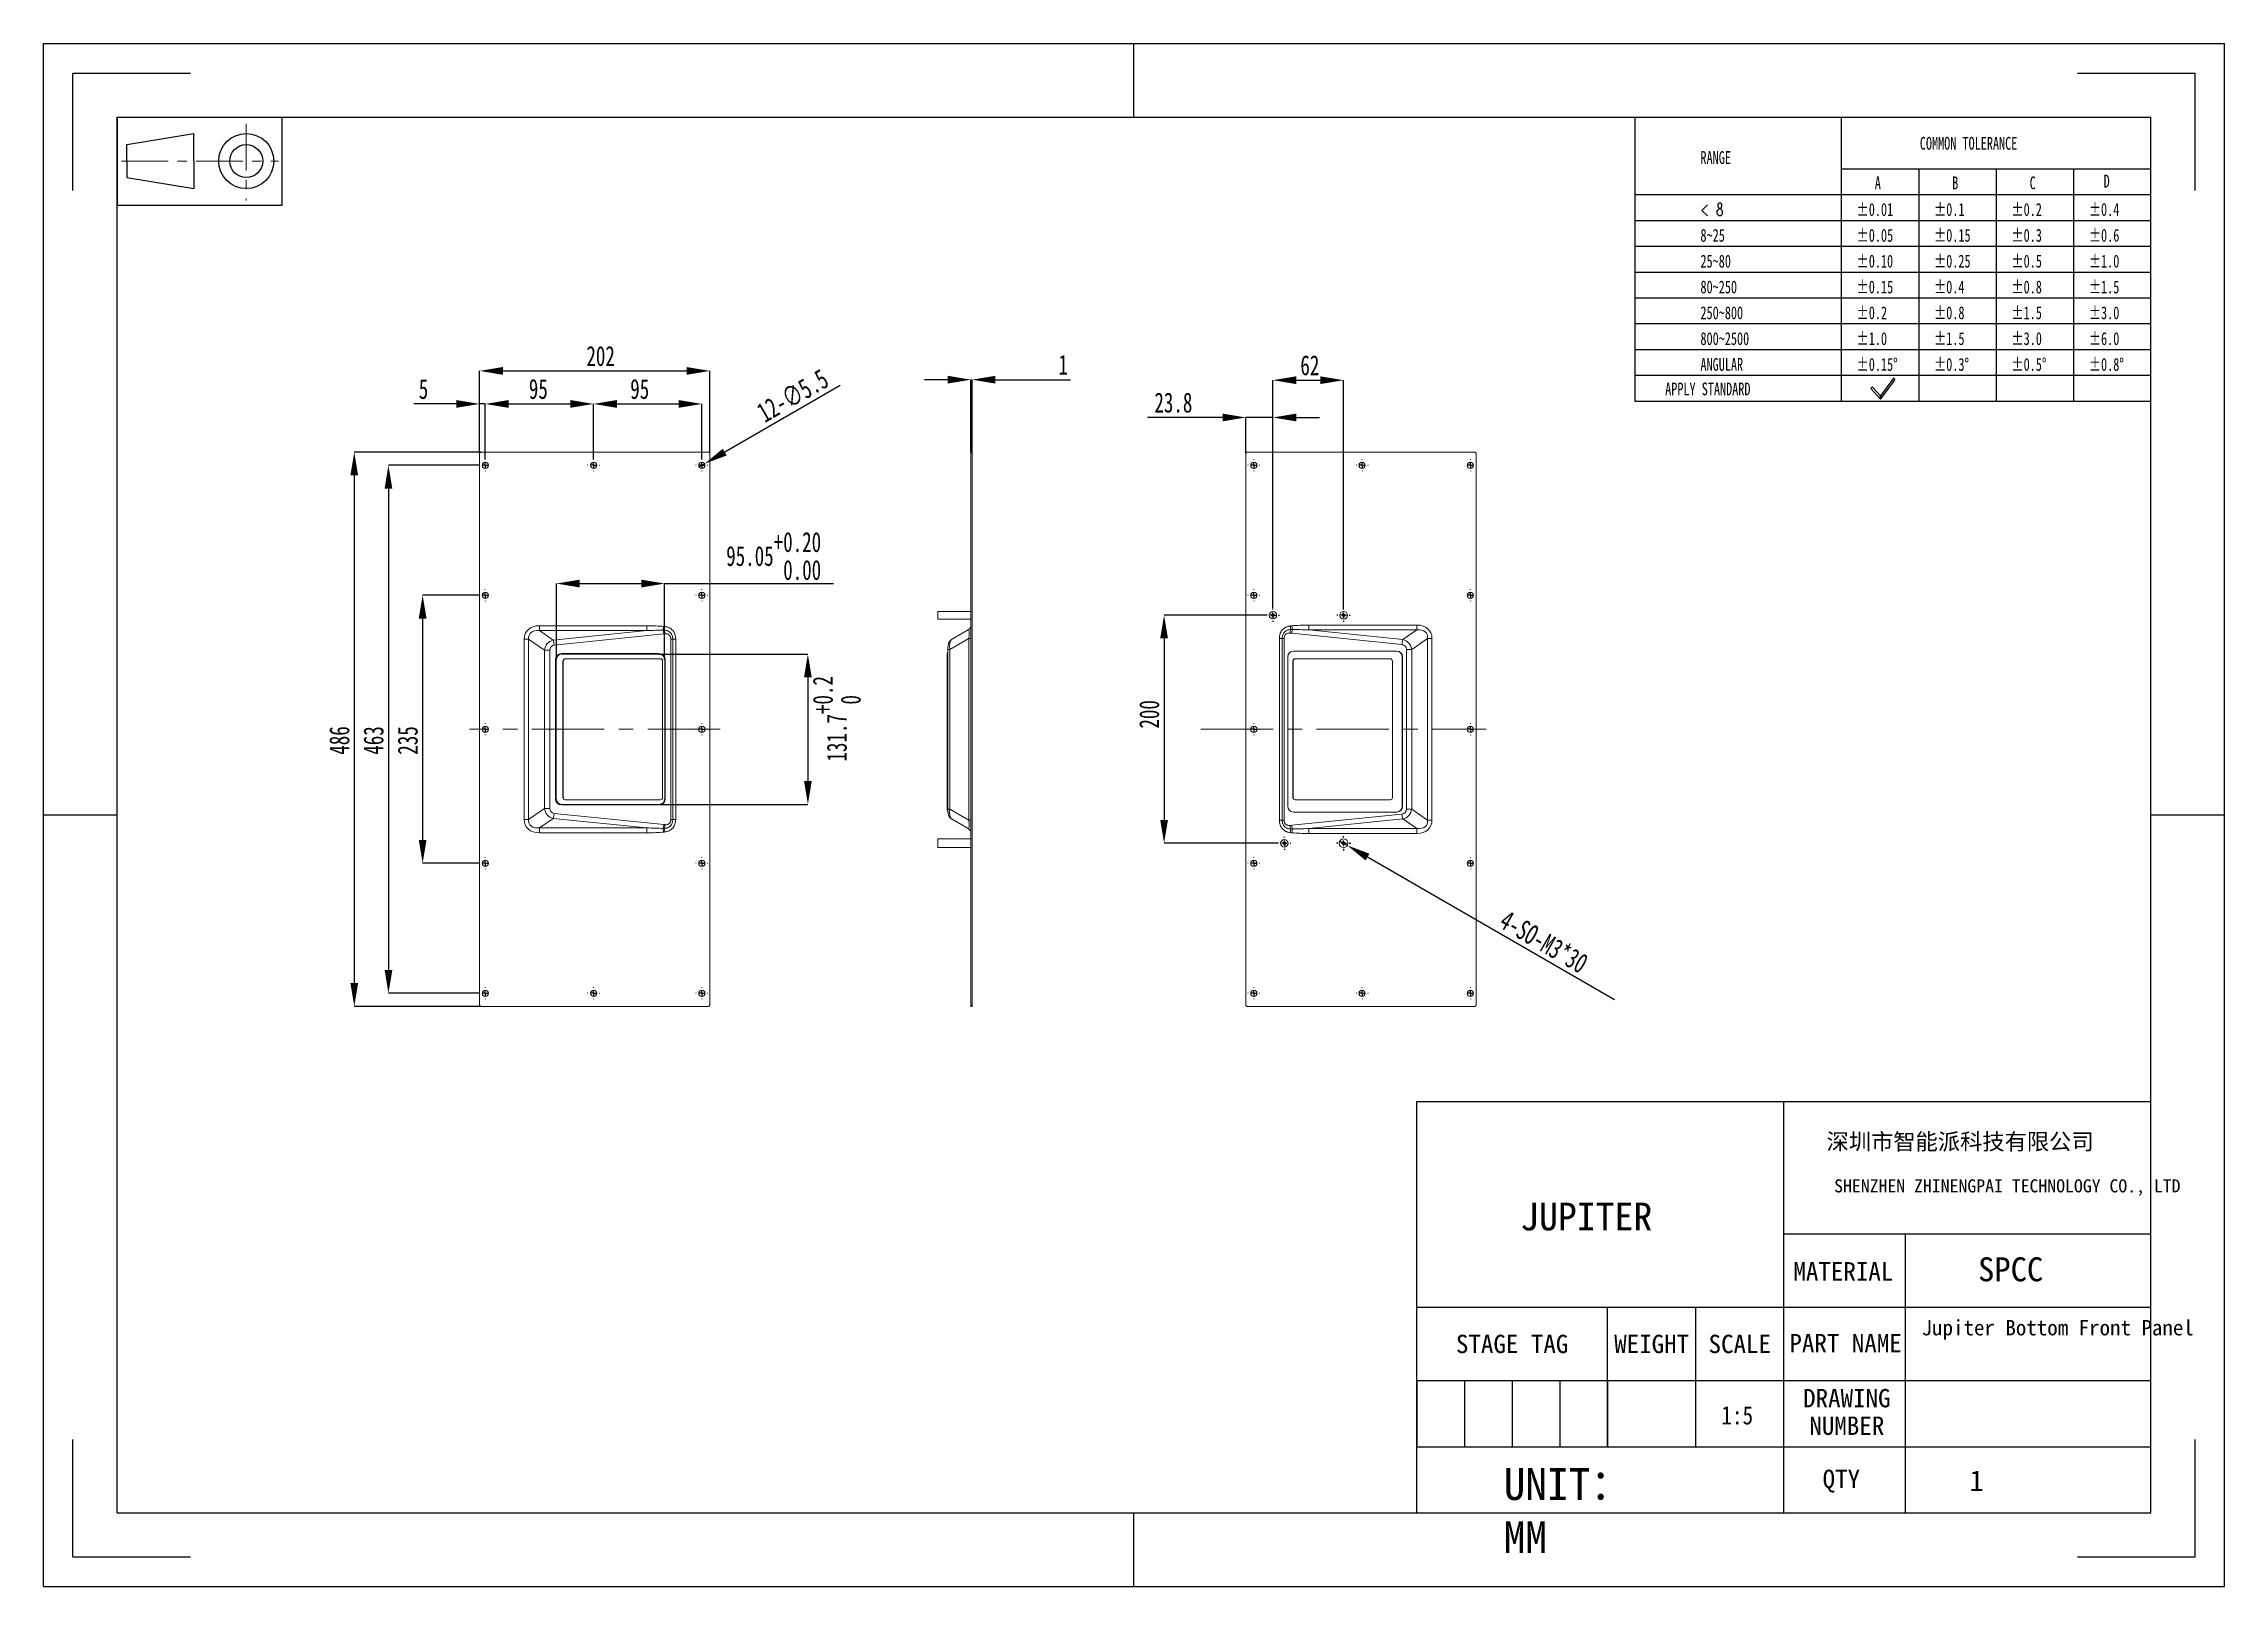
# Model space of a CAD drawing. Header units: millimetres. Extents: x 400 to 783, y 12 to 283.
import ezdxf

# ---------------------------------------------------------------- set-up
doc = ezdxf.new("R2010")
doc.units = ezdxf.units.MM
doc.header["$PDSIZE"] = -1
doc.linetypes.add('CENTER', pattern=[10.16, 6.35, -1.27, 1.27, -1.27])
doc.linetypes.add('CENTERX2', pattern=[20.32, 12.7, -2.54, 2.54, -2.54])
doc.layers.add('DEFAULT_1', color=7, linetype='CENTER', lineweight=18)
doc.layers.add('尺寸线层', color=3, linetype='Continuous', lineweight=18)
doc.layers.add('图框', color=7, linetype='Continuous')
doc.styles.add('SLDTEXTSTYLE4', font='TXT', dxfattribs={"width": 0.7})
doc.styles.add('SLDTEXTSTYLE5', font='TXT', dxfattribs={"width": 0.642857, "bigfont": 'bigfont'})
doc.styles.add('TEXTSTYLE_2', font='')
doc.styles.add('TEXTSTYLE_3', font='')
doc.styles.get('TEXTSTYLE_2').set_extended_font_data('宋体')
doc.styles.get('TEXTSTYLE_3').set_extended_font_data('宋体')
doc.dimstyles.new('SLDDIMSTYLE0', dxfattribs={"dimtxt": 3.5, "dimasz": 4.08, "dimexe": 0, "dimexo": 0.0625, "dimgap": 0.875, "dimtad": 2, "dimdec": 1, "dimlfac": 5, "dimrnd": 1e-09, "dimzin": 12, "dimdsep": 46, "dimtxsty": 'SLDTEXTSTYLE4', "dimsah": 1, "dimcen": 0.09, "dimadec": 0, "dimazin": 3, "dimtfac": 1, "dimtdec": 1, "dimtofl": 0, "dimtmove": 0, "dimatfit": 3, "dimfxl": 1, "dimfrac": 2, "dimtolj": 1, "dimtzin": 12, "dimarcsym": 0})
doc.dimstyles.new('SLDDIMSTYLE1', dxfattribs={"dimtxt": 3.5, "dimasz": 4.08, "dimexe": 0, "dimexo": 0.0625, "dimgap": 0.875, "dimtad": 2, "dimdec": 1, "dimlfac": 5, "dimrnd": 1e-09, "dimzin": 12, "dimdsep": 46, "dimtxsty": 'SLDTEXTSTYLE4', "dimsah": 1, "dimcen": 0.09, "dimadec": 0, "dimazin": 3, "dimtfac": 1, "dimtdec": 1, "dimtmove": 0, "dimatfit": 0, "dimfxl": 1, "dimfrac": 2, "dimtolj": 1, "dimtzin": 12, "dimarcsym": 0})
doc.dimstyles.new('SLDDIMSTYLE2', dxfattribs={"dimtxt": 3.5, "dimasz": 4.08, "dimexe": 0, "dimexo": 0.0625, "dimgap": 0.875, "dimtad": 2, "dimdec": 1, "dimlfac": 5, "dimrnd": 1e-09, "dimzin": 12, "dimdsep": 46, "dimtxsty": 'SLDTEXTSTYLE4', "dimblk1": 'NONE', "dimsah": 1, "dimcen": 0, "dimadec": 0, "dimazin": 3, "dimtfac": 1, "dimtdec": 1, "dimtmove": 0, "dimatfit": 3, "dimldrblk": 'NONE', "dimfxl": 1, "dimfrac": 2, "dimtolj": 1, "dimtzin": 12, "dimarcsym": 0})
doc.dimstyles.new('SLDDIMSTYLE3', dxfattribs={"dimtxt": 3.5, "dimasz": 4.08, "dimexe": 0, "dimexo": 0.0625, "dimgap": 0.875, "dimtad": 2, "dimdec": 1, "dimlfac": 5, "dimrnd": 1e-09, "dimzin": 12, "dimdsep": 46, "dimtxsty": 'SLDTEXTSTYLE4', "dimsah": 1, "dimcen": 0.09, "dimadec": 0, "dimazin": 3, "dimtol": 1, "dimtp": 0.2, "dimtfac": 1, "dimtdec": 1, "dimtmove": 0, "dimatfit": 0, "dimfxl": 1, "dimfrac": 2, "dimtolj": 1, "dimarcsym": 0})
doc.dimstyles.new('SLDDIMSTYLE4', dxfattribs={"dimtxt": 3.5, "dimasz": 4.08, "dimexe": 0, "dimexo": 0.0625, "dimgap": 0.875, "dimtad": 2, "dimlfac": 5, "dimrnd": 1e-09, "dimzin": 12, "dimdsep": 46, "dimtxsty": 'SLDTEXTSTYLE4', "dimsah": 1, "dimcen": 0.09, "dimadec": 0, "dimazin": 3, "dimtol": 1, "dimtp": 0.2, "dimtfac": 1, "dimtofl": 0, "dimtmove": 0, "dimatfit": 3, "dimfxl": 1, "dimfrac": 2, "dimtolj": 1, "dimtzin": 0, "dimarcsym": 0})
doc.dimstyles.new('SLDDIMSTYLE5', dxfattribs={"dimtxt": 3.5, "dimasz": 4.08, "dimexe": 0, "dimexo": 0.0625, "dimgap": 0.875, "dimtad": 2, "dimdec": 1, "dimlfac": 5, "dimrnd": 1e-09, "dimzin": 12, "dimdsep": 46, "dimtxsty": 'SLDTEXTSTYLE4', "dimblk1": 'NONE', "dimsah": 1, "dimcen": 0, "dimadec": 0, "dimazin": 3, "dimtfac": 1, "dimtdec": 1, "dimtmove": 0, "dimatfit": 3, "dimldrblk": 'NONE', "dimfxl": 1, "dimfrac": 2, "dimtolj": 1, "dimtzin": 12, "dimarcsym": 0})

msp = doc.modelspace()

# ---------------------------------------------------------------- texts
at = {"attachment_point": 1}
for s, insert, char_height, width, style in [('COMMON TOLERANCE', (729.3351, 266.2875), 2.245988, 73.941758, 'SLDTEXTSTYLE4'), ('RANGE', (690.8431, 263.7867), 2.24599, 22.059425, 'SLDTEXTSTYLE4'), ('A', (721.4356, 259.3429), 2.246, 3.245004, 'SLDTEXTSTYLE4'), ('B', (735.0215, 259.3429), 2.246, 3.193122, 'SLDTEXTSTYLE4'), ('C', (748.6074, 259.3429), 2.246, 3.230854, 'SLDTEXTSTYLE4'), ('D', (761.5914, 259.6478), 2.246, 3.193122, 'SLDTEXTSTYLE4'), ('< 8', (690.8431, 254.6733), 2.24599, 10.779397, 'SLDTEXTSTYLE5'), ('%%P0.01', (718.2401, 254.6733), 2.24599, 15.725063, 'SLDTEXTSTYLE4'), ('%%P0.1', (731.826, 254.6733), 2.24599, 11.791439, 'SLDTEXTSTYLE4'), ('%%P0.2', (745.4119, 254.6733), 2.24599, 13.413941, 'SLDTEXTSTYLE4'), ('%%P0.4', (758.9978, 254.6733), 2.24599, 13.362059, 'SLDTEXTSTYLE4'), ('8~25', (690.8431, 250.1447), 2.24599, 17.394731, 'SLDTEXTSTYLE4'), ('%%P0.05', (718.2401, 250.1447), 2.24599, 17.347565, 'SLDTEXTSTYLE4'), ('%%P0.15', (731.826, 250.1447), 2.24599, 16.559897, 'SLDTEXTSTYLE4'), ('%%P0.3', (745.4119, 250.1447), 2.24599, 13.413941, 'SLDTEXTSTYLE4'), ('%%P0.6', (758.9978, 250.1447), 2.24599, 13.413941, 'SLDTEXTSTYLE4'), ('25~80', (690.8431, 245.616), 2.24599, 21.328355, 'SLDTEXTSTYLE4'), ('%%P0.10', (718.2401, 245.616), 2.24599, 15.776946, 'SLDTEXTSTYLE4'), ('%%P0.25', (731.826, 245.616), 2.24599, 18.130517, 'SLDTEXTSTYLE4'), ('%%P0.5', (745.4119, 245.616), 2.24599, 13.413941, 'SLDTEXTSTYLE4'), ('%%P1.0', (758.9978, 245.616), 2.24599, 11.843322, 'SLDTEXTSTYLE4'), ('%%P0.15', (718.2401, 241.0874), 2.24599, 16.559897, 'SLDTEXTSTYLE4'), ('%%P0.4', (731.826, 241.0874), 2.24599, 13.362059, 'SLDTEXTSTYLE4'), ('%%P0.8', (745.4119, 241.0874), 2.24599, 13.413941, 'SLDTEXTSTYLE4'), ('%%P1.5', (758.9978, 241.0874), 2.24599, 12.626273, 'SLDTEXTSTYLE4'), ('80~250', (690.8431, 241.0874), 2.24599, 25.26198, 'SLDTEXTSTYLE4'), ('250~800', (690.8431, 236.5588), 2.24599, 29.195604, 'SLDTEXTSTYLE4'), ('%%P0.2', (718.2401, 236.5588), 2.24599, 13.413941, 'SLDTEXTSTYLE4'), ('%%P0.8', (731.826, 236.5588), 2.24599, 13.413941, 'SLDTEXTSTYLE4'), ('%%P1.5', (745.4119, 236.5588), 2.24599, 12.626273, 'SLDTEXTSTYLE4'), ('%%P3.0', (758.9978, 236.5588), 2.24599, 13.413941, 'SLDTEXTSTYLE4'), ('800~2500', (690.8431, 232.0301), 2.24599, 33.129228, 'SLDTEXTSTYLE4'), ('%%P1.0', (718.2401, 232.0301), 2.24599, 11.843322, 'SLDTEXTSTYLE4'), ('%%P1.5', (731.826, 232.0301), 2.24599, 12.626273, 'SLDTEXTSTYLE4'), ('%%P3.0', (745.4119, 232.0301), 2.24599, 13.413941, 'SLDTEXTSTYLE4'), ('%%P6.0', (758.9978, 232.0301), 2.24599, 13.413941, 'SLDTEXTSTYLE4'), ('ANGULAR', (690.8431, 227.5015), 2.24599, 31.544458, 'SLDTEXTSTYLE4'), ('%%P0.15%%D', (718.2401, 227.5015), 2.24599, 19.72472, 'SLDTEXTSTYLE4'), ('%%P0.3%%D', (731.826, 227.5015), 2.24599, 16.578764, 'SLDTEXTSTYLE4'), ('%%P0.5%%D', (745.4119, 227.5015), 2.24599, 16.578764, 'SLDTEXTSTYLE4'), ('%%P0.8%%D', (758.9978, 227.5015), 2.24599, 16.578764, 'SLDTEXTSTYLE4'), ('APPLY STANDARD', (684.6493, 223.2032), 2.245988, 64.560488, 'SLDTEXTSTYLE4')]:
    msp.add_mtext(s, dxfattribs=dict(at, insert=insert, char_height=char_height, width=width, style=style))
at = {"color": 7, "linetype": 'Continuous', "insert": (736.4089, 91.5013), "char_height": 2.863908, "width": 67.948212, "attachment_point": 2, "style": 'TEXTSTYLE_2'}
msp.add_mtext('深圳市智能派科技有限公司', dxfattribs=at)
at = {"color": 7, "linetype": 'Continuous', "attachment_point": 2, "line_spacing_factor": 0.9, "style": 'TEXTSTYLE_3'}
for s, insert, char_height, width in [('MATERIAL\\P ', (715.9224, 68.9195), 3.22125, 46.564858), ('STAGE TAG ', (657.7973, 56.1879), 3.22125, 38.956975), ('WEIGHT', (682.2788, 56.1879), 3.22125, 14.155877), ('SCALE', (697.7408, 56.1879), 3.22125, 14.155877), ('PART NAME', (716.3153, 56.3346), 3.22125, 26.988478), ('DRAWING NUMBER', (716.5303, 46.6801), 3.221249, 26.988478), ('QTY', (715.5653, 32.5274), 3.22125, 35.955609)]:
    msp.add_mtext(s, dxfattribs=dict(at, insert=insert, char_height=char_height, width=width))
at = {"insert": (694.4975, 40.4082), "char_height": 3.221249, "width": 7.721333, "attachment_point": 7}
msp.add_mtext('{\\W0.85;1:5}', dxfattribs=at)
at = {"layer": '尺寸线层', "attachment_point": 1}
for s, insert, char_height, width in [('SHENZHEN ZHINENGPAI TECHNOLOGY CO., LTD', (714.3019, 83.4479), 2.291127, 64.826518), ('JUPITER', (659.1996, 79.3661), 4.86705, 39.720383), ('SPCC', (739.5625, 69.7686), 4.2, 10.2), ('UNIT：MM', (656.3139, 32.8004), 5.58849, 21.662244)]:
    msp.add_mtext(s, dxfattribs=dict(at, insert=insert, char_height=char_height, width=width))
at = {"layer": '尺寸线层', "linetype": 'CENTERX2', "insert": (729.66, 58.7823), "char_height": 3.6, "width": 45.60353, "attachment_point": 1}
msp.add_mtext('{\\H0.75x;Jupiter Bottom Front Panel}', dxfattribs=at)
at = {"layer": '尺寸线层', "ltscale": 0.2, "insert": (738.0622, 32.4172), "char_height": 3.6503, "width": 21.892878, "attachment_point": 1}
msp.add_mtext('1\\P\\P', dxfattribs=at)

# ---------------------------------------------------------------- blocks, each defined once
blk = doc.blocks.new('_D')
at = {"layer": 'Defpoints', "color": 0, "transparency": 16777216}
for p in [(517.01, 225.24), (476.61, 210.79), (517.01, 210.79)]:
    blk.add_point(p, dxfattribs=at)
at = {"layer": '图框', "color": 0, "lineweight": -2, "transparency": 16777216}
for p, q in [((476.61, 210.85), (476.61, 225.24)), ((480.69, 225.24), (512.93, 225.24)), ((517.01, 210.85), (517.01, 225.24))]:
    blk.add_line(p, q, dxfattribs=at)
at = {"layer": '图框', "color": 0, "transparency": 16777216}
for points in [[(480.69, 225.92), (480.69, 224.56), (476.61, 225.24)], [(512.93, 225.92), (512.93, 224.56), (517.01, 225.24)]]:
    blk.add_solid(points, dxfattribs=at)
at = {"layer": '图框', "color": 0, "transparency": 16777216, "insert": (497.84, 229.61), "char_height": 3.5, "attachment_point": 2, "style": 'SLDTEXTSTYLE4'}
blk.add_mtext('\\A1;202', dxfattribs=at)
blk = doc.blocks.new('_D_1')
at = {"layer": 'Defpoints', "color": 0, "transparency": 16777216}
for p in [(476.81, 210.99), (454.61, 113.79), (476.81, 113.79)]:
    blk.add_point(p, dxfattribs=at)
at = {"layer": '图框', "color": 0, "lineweight": -2, "transparency": 16777216}
for p, q in [((476.74, 210.99), (454.61, 210.99)), ((454.61, 206.91), (454.61, 117.87)), ((476.74, 113.79), (454.61, 113.79))]:
    blk.add_line(p, q, dxfattribs=at)
at = {"layer": '图框', "color": 0, "transparency": 16777216}
for points in [[(453.93, 206.91), (455.29, 206.91), (454.61, 210.99)], [(453.93, 117.87), (455.29, 117.87), (454.61, 113.79)]]:
    blk.add_solid(points, dxfattribs=at)
at = {"layer": '图框', "color": 0, "transparency": 16777216, "insert": (450.23, 160.42), "char_height": 3.5, "attachment_point": 2, "rotation": 90, "style": 'SLDTEXTSTYLE4'}
blk.add_mtext('\\A1;486', dxfattribs=at)
blk = doc.blocks.new('_D_2')
at = {"layer": 'Defpoints', "color": 0, "transparency": 16777216}
for p in [(476.56, 208.69), (460.61, 116.09), (476.56, 116.09)]:
    blk.add_point(p, dxfattribs=at)
at = {"layer": '图框', "color": 0, "lineweight": -2, "transparency": 16777216}
for p, q in [((476.49, 208.69), (460.61, 208.69)), ((460.61, 204.61), (460.61, 120.17)), ((476.49, 116.09), (460.61, 116.09))]:
    blk.add_line(p, q, dxfattribs=at)
at = {"layer": '图框', "color": 0, "transparency": 16777216}
for points in [[(459.93, 204.61), (461.29, 204.61), (460.61, 208.69)], [(459.93, 120.17), (461.29, 120.17), (460.61, 116.09)]]:
    blk.add_solid(points, dxfattribs=at)
at = {"layer": '图框', "color": 0, "transparency": 16777216, "insert": (456.23, 160.42), "char_height": 3.5, "attachment_point": 2, "rotation": 90, "style": 'SLDTEXTSTYLE4'}
blk.add_mtext('\\A1;463', dxfattribs=at)
blk = doc.blocks.new('_D_3')
at = {"layer": 'Defpoints', "color": 0, "transparency": 16777216}
for p in [(476.56, 185.89), (466.61, 138.89), (476.56, 138.89)]:
    blk.add_point(p, dxfattribs=at)
at = {"layer": '图框', "color": 0, "lineweight": -2, "transparency": 16777216}
for p, q in [((476.49, 185.89), (466.61, 185.89)), ((466.61, 181.81), (466.61, 142.97)), ((476.49, 138.89), (466.61, 138.89))]:
    blk.add_line(p, q, dxfattribs=at)
at = {"layer": '图框', "color": 0, "transparency": 16777216}
for points in [[(465.93, 181.81), (467.29, 181.81), (466.61, 185.89)], [(465.93, 142.97), (467.29, 142.97), (466.61, 138.89)]]:
    blk.add_solid(points, dxfattribs=at)
at = {"layer": '图框', "color": 0, "transparency": 16777216, "insert": (462.23, 160.42), "char_height": 3.5, "attachment_point": 2, "rotation": 90, "style": 'SLDTEXTSTYLE4'}
blk.add_mtext('\\A1;235', dxfattribs=at)
blk = doc.blocks.new('_D_4')
at = {"layer": 'Defpoints', "color": 0, "transparency": 16777216}
for p in [(477.61, 219.45), (476.61, 210.79), (477.61, 209.74)]:
    blk.add_point(p, dxfattribs=at)
at = {"layer": '图框', "color": 0, "lineweight": -2, "transparency": 16777216}
for p, q in [((472.53, 219.45), (465.06, 219.45)), ((476.61, 210.85), (476.61, 219.45)), ((477.61, 219.45), (476.61, 219.45)), ((477.61, 209.8), (477.61, 219.45)), ((481.69, 219.45), (485.77, 219.45))]:
    blk.add_line(p, q, dxfattribs=at)
at = {"layer": '图框', "color": 0, "transparency": 16777216}
for points in [[(472.53, 220.13), (472.53, 218.77), (476.61, 219.45)], [(481.69, 220.13), (481.69, 218.77), (477.61, 219.45)]]:
    blk.add_solid(points, dxfattribs=at)
at = {"layer": '图框', "color": 0, "transparency": 16777216, "insert": (466.76, 223.83), "char_height": 3.5, "attachment_point": 2, "style": 'SLDTEXTSTYLE4'}
blk.add_mtext('\\A1;5', dxfattribs=at)
blk = doc.blocks.new('_D_5')
at = {"layer": 'Defpoints', "color": 0, "transparency": 16777216}
for p in [(496.61, 219.45), (477.61, 209.74), (496.61, 209.74)]:
    blk.add_point(p, dxfattribs=at)
at = {"layer": '图框', "color": 0, "lineweight": -2, "transparency": 16777216}
for p, q in [((477.61, 209.8), (477.61, 219.45)), ((481.69, 219.45), (492.53, 219.45)), ((496.61, 209.8), (496.61, 219.45))]:
    blk.add_line(p, q, dxfattribs=at)
at = {"layer": '图框', "color": 0, "transparency": 16777216}
for points in [[(481.69, 220.13), (481.69, 218.77), (477.61, 219.45)], [(492.53, 220.13), (492.53, 218.77), (496.61, 219.45)]]:
    blk.add_solid(points, dxfattribs=at)
at = {"layer": '图框', "color": 0, "transparency": 16777216, "insert": (486.91, 223.83), "char_height": 3.5, "attachment_point": 2, "style": 'SLDTEXTSTYLE4'}
blk.add_mtext('\\A1;95', dxfattribs=at)
blk = doc.blocks.new('_D_6')
at = {"layer": 'Defpoints', "color": 0, "transparency": 16777216}
for p in [(515.61, 219.45), (496.61, 209.74), (515.61, 209.74)]:
    blk.add_point(p, dxfattribs=at)
at = {"layer": '图框', "color": 0, "lineweight": -2, "transparency": 16777216}
for p, q in [((496.61, 209.8), (496.61, 219.45)), ((500.69, 219.45), (511.53, 219.45)), ((515.61, 209.8), (515.61, 219.45))]:
    blk.add_line(p, q, dxfattribs=at)
at = {"layer": '图框', "color": 0, "transparency": 16777216}
for points in [[(500.69, 220.13), (500.69, 218.77), (496.61, 219.45)], [(511.53, 220.13), (511.53, 218.77), (515.61, 219.45)]]:
    blk.add_solid(points, dxfattribs=at)
at = {"layer": '图框', "color": 0, "transparency": 16777216, "insert": (504.7, 223.83), "char_height": 3.5, "attachment_point": 2, "style": 'SLDTEXTSTYLE4'}
blk.add_mtext('\\A1;95', dxfattribs=at)
blk = doc.blocks.new('_D_7')
at = {"layer": 'Defpoints', "color": 0, "transparency": 16777216}
for p in [(515.13, 208.41), (516.08, 208.96)]:
    blk.add_point(p, dxfattribs=at)
at = {"layer": '图框', "color": 0, "lineweight": -2, "transparency": 16777216}
for p, q in [((539.86, 222.69), (519.62, 211)), ((515.13, 208.41), (516.08, 208.96))]:
    blk.add_line(p, q, dxfattribs=at)
at = {"layer": '图框', "color": 0, "transparency": 16777216}
blk.add_solid([(519.28, 211.59), (519.96, 210.41), (516.08, 208.96)], dxfattribs=at)
at = {"layer": '图框', "color": 0, "transparency": 16777216, "insert": (524.89, 219.1), "char_height": 3.5, "attachment_point": 1, "rotation": 30, "style": 'SLDTEXTSTYLE4'}
blk.add_mtext('\\A1;12-∅5.5', dxfattribs=at)
blk = doc.blocks.new('_NONE')
blk = doc.blocks.new('_D_8')
at = {"layer": 'Defpoints', "color": 0, "transparency": 16777216}
for p in [(508.1, 175.56), (508.1, 149.22), (534.21, 149.22)]:
    blk.add_point(p, dxfattribs=at)
at = {"layer": '图框', "color": 0, "lineweight": -2, "transparency": 16777216}
for p, q in [((508.16, 175.56), (534.21, 175.56)), ((534.21, 171.48), (534.21, 153.3)), ((508.16, 149.22), (534.21, 149.22))]:
    blk.add_line(p, q, dxfattribs=at)
at = {"layer": '图框', "color": 0, "transparency": 16777216}
for points in [[(533.53, 171.48), (534.89, 171.48), (534.21, 175.56)], [(533.53, 153.3), (534.89, 153.3), (534.21, 149.22)]]:
    blk.add_solid(points, dxfattribs=at)
at = {"layer": '图框', "color": 0, "transparency": 16777216, "insert": (535.08, 164.22), "char_height": 3.5, "attachment_point": 2, "rotation": 90, "style": 'SLDTEXTSTYLE4'}
blk.add_mtext('\\A1;131.7\\S+0.2^  0;', dxfattribs=at)
blk = doc.blocks.new('_D_9')
at = {"layer": 'Defpoints', "color": 0, "transparency": 16777216}
for p in [(509.08, 187.94), (490.07, 174.56), (509.08, 174.56)]:
    blk.add_point(p, dxfattribs=at)
at = {"layer": '图框', "color": 0, "lineweight": -2, "transparency": 16777216}
for p, q in [((490.07, 174.62), (490.07, 187.94)), ((494.15, 187.94), (505, 187.94)), ((509.08, 174.62), (509.08, 187.94)), ((509.08, 187.94), (538.68, 187.94))]:
    blk.add_line(p, q, dxfattribs=at)
at = {"layer": '图框', "color": 0, "transparency": 16777216}
for points in [[(494.15, 188.62), (494.15, 187.26), (490.07, 187.94)], [(505, 188.62), (505, 187.26), (509.08, 187.94)]]:
    blk.add_solid(points, dxfattribs=at)
at = {"layer": '图框', "color": 0, "transparency": 16777216, "insert": (528.21, 196.98), "char_height": 3.5, "attachment_point": 2, "style": 'SLDTEXTSTYLE4'}
blk.add_mtext('\\A1;95.05\\S+0.20^  0.00;', dxfattribs=at)
blk = doc.blocks.new('SW_CENTERMARKSYMBOL_0')
at = {"layer": '图框', "color": 0}
for p, q in [((-1, 0), (-1.05, 0)), ((0, 0), (-0.5, 0)), ((0, 1), (0, 1.05)), ((0, 0), (0, 0.5)), ((0, 0), (0, -0.5)), ((0, 0), (0.5, 0)), ((1, 0), (1.05, 0)), ((0, -1), (0, -1.05))]:
    blk.add_line(p, q, dxfattribs=at)
blk = doc.blocks.new('SW_CENTERMARKSYMBOL_1')
at = {"layer": '图框', "color": 0}
for p, q in [((-1, 0), (-1.05, 0)), ((0, 0), (-0.5, 0)), ((0, 1), (0, 1.05)), ((0, 0), (0, 0.5)), ((0, 0), (0, -0.5)), ((0, 0), (0.5, 0)), ((1, 0), (1.05, 0)), ((0, -1), (0, -1.05))]:
    blk.add_line(p, q, dxfattribs=at)
blk = doc.blocks.new('SW_CENTERMARKSYMBOL_2')
at = {"layer": '图框', "color": 0}
for p, q in [((-1, 0), (-1.05, 0)), ((0, 0), (-0.5, 0)), ((0, 1), (0, 1.05)), ((0, 0), (0, 0.5)), ((0, 0), (0, -0.5)), ((0, 0), (0.5, 0)), ((1, 0), (1.05, 0)), ((0, -1), (0, -1.05))]:
    blk.add_line(p, q, dxfattribs=at)
blk = doc.blocks.new('SW_CENTERMARKSYMBOL_3')
at = {"layer": '图框', "color": 0}
for p, q in [((-1, 0), (-1.05, 0)), ((0, 0), (-0.5, 0)), ((0, 1), (0, 1.05)), ((0, 0), (0, 0.5)), ((0, 0), (0, -0.5)), ((0, 0), (0.5, 0)), ((1, 0), (1.05, 0)), ((0, -1), (0, -1.05))]:
    blk.add_line(p, q, dxfattribs=at)
blk = doc.blocks.new('SW_CENTERMARKSYMBOL_4')
at = {"layer": '图框', "color": 0}
for p, q in [((-1, 0), (-1.05, 0)), ((0, 0), (-0.5, 0)), ((0, 1), (0, 1.05)), ((0, 0), (0, 0.5)), ((0, 0), (0, -0.5)), ((0, 0), (0.5, 0)), ((1, 0), (1.05, 0)), ((0, -1), (0, -1.05))]:
    blk.add_line(p, q, dxfattribs=at)
blk = doc.blocks.new('SW_CENTERMARKSYMBOL_5')
at = {"layer": '图框', "color": 0}
for p, q in [((-1, 0), (-1.05, 0)), ((0, 0), (-0.5, 0)), ((0, 1), (0, 1.05)), ((0, 0), (0, 0.5)), ((0, 0), (0, -0.5)), ((0, 0), (0.5, 0)), ((1, 0), (1.05, 0)), ((0, -1), (0, -1.05))]:
    blk.add_line(p, q, dxfattribs=at)
blk = doc.blocks.new('SW_CENTERMARKSYMBOL_6')
at = {"layer": '图框', "color": 0}
for p, q in [((-1, 0), (-1.05, 0)), ((0, 0), (-0.5, 0)), ((0, 1), (0, 1.05)), ((0, 0), (0, 0.5)), ((0, 0), (0, -0.5)), ((0, 0), (0.5, 0)), ((1, 0), (1.05, 0)), ((0, -1), (0, -1.05))]:
    blk.add_line(p, q, dxfattribs=at)
blk = doc.blocks.new('SW_CENTERMARKSYMBOL_7')
at = {"layer": '图框', "color": 0}
for p, q in [((-1, 0), (-1.05, 0)), ((0, 0), (-0.5, 0)), ((0, 1), (0, 1.05)), ((0, 0), (0, 0.5)), ((0, 0), (0, -0.5)), ((0, 0), (0.5, 0)), ((1, 0), (1.05, 0)), ((0, -1), (0, -1.05))]:
    blk.add_line(p, q, dxfattribs=at)
blk = doc.blocks.new('SW_CENTERMARKSYMBOL_8')
at = {"layer": '图框', "color": 0}
for p, q in [((-1, 0), (-1.05, 0)), ((0, 0), (-0.5, 0)), ((0, 1), (0, 1.05)), ((0, 0), (0, 0.5)), ((0, 0), (0, -0.5)), ((0, 0), (0.5, 0)), ((1, 0), (1.05, 0)), ((0, -1), (0, -1.05))]:
    blk.add_line(p, q, dxfattribs=at)
blk = doc.blocks.new('SW_CENTERMARKSYMBOL_9')
at = {"layer": '图框', "color": 0}
for p, q in [((-1, 0), (-1.05, 0)), ((0, 0), (-0.5, 0)), ((0, 1), (0, 1.05)), ((0, 0), (0, 0.5)), ((0, 0), (0, -0.5)), ((0, 0), (0.5, 0)), ((1, 0), (1.05, 0)), ((0, -1), (0, -1.05))]:
    blk.add_line(p, q, dxfattribs=at)
blk = doc.blocks.new('SW_CENTERMARKSYMBOL_10')
at = {"layer": '图框', "color": 0}
for p, q in [((-1, 0), (-1.05, 0)), ((0, 0), (-0.5, 0)), ((0, 1), (0, 1.05)), ((0, 0), (0, 0.5)), ((0, 0), (0, -0.5)), ((0, 0), (0.5, 0)), ((1, 0), (1.05, 0)), ((0, -1), (0, -1.05))]:
    blk.add_line(p, q, dxfattribs=at)
blk = doc.blocks.new('SW_CENTERMARKSYMBOL_11')
at = {"layer": '图框', "color": 0}
for p, q in [((-1, 0), (-1.05, 0)), ((0, 0), (-0.5, 0)), ((0, 1), (0, 1.05)), ((0, 0), (0, 0.5)), ((0, 0), (0, -0.5)), ((0, 0), (0.5, 0)), ((1, 0), (1.05, 0)), ((0, -1), (0, -1.05))]:
    blk.add_line(p, q, dxfattribs=at)
blk = doc.blocks.new('_D_10')
at = {"layer": 'Defpoints', "color": 0, "transparency": 16777216}
for p in [(563.03, 223.7), (562.83, 210.99), (563.03, 210.99)]:
    blk.add_point(p, dxfattribs=at)
at = {"layer": '图框', "color": 0, "lineweight": -2, "transparency": 16777216}
for p, q in [((558.75, 223.7), (554.67, 223.7)), ((562.83, 211.05), (562.83, 223.7)), ((562.83, 223.7), (563.03, 223.7)), ((563.03, 211.05), (563.03, 223.7)), ((567.11, 223.7), (580.31, 223.7))]:
    blk.add_line(p, q, dxfattribs=at)
at = {"layer": '图框', "color": 0, "transparency": 16777216}
for points in [[(558.75, 224.38), (558.75, 223.02), (562.83, 223.7)], [(567.11, 224.38), (567.11, 223.02), (563.03, 223.7)]]:
    blk.add_solid(points, dxfattribs=at)
at = {"layer": '图框', "color": 0, "transparency": 16777216, "insert": (579.03, 228.08), "char_height": 3.5, "attachment_point": 2, "style": 'SLDTEXTSTYLE4'}
blk.add_mtext('\\A1;1', dxfattribs=at)
blk = doc.blocks.new('_D_11')
at = {"layer": 'Defpoints', "color": 0, "transparency": 16777216}
for p in [(628.22, 223.61), (615.82, 183.54), (628.22, 183.56)]:
    blk.add_point(p, dxfattribs=at)
at = {"layer": '图框', "color": 0, "lineweight": -2, "transparency": 16777216}
for p, q in [((615.82, 183.6), (615.82, 223.61)), ((619.9, 223.61), (624.14, 223.61)), ((628.22, 183.62), (628.22, 223.61))]:
    blk.add_line(p, q, dxfattribs=at)
at = {"layer": '图框', "color": 0, "transparency": 16777216}
for points in [[(619.9, 224.29), (619.9, 222.93), (615.82, 223.61)], [(624.14, 224.29), (624.14, 222.93), (628.22, 223.61)]]:
    blk.add_solid(points, dxfattribs=at)
at = {"layer": '图框', "color": 0, "transparency": 16777216, "insert": (622.3, 227.98), "char_height": 3.5, "attachment_point": 2, "style": 'SLDTEXTSTYLE4'}
blk.add_mtext('\\A1;62', dxfattribs=at)
blk = doc.blocks.new('_D_12')
at = {"layer": 'Defpoints', "color": 0, "transparency": 16777216}
for p in [(614.68, 182.39), (596.72, 142.39), (616.67, 142.39)]:
    blk.add_point(p, dxfattribs=at)
at = {"layer": '图框', "color": 0, "lineweight": -2, "transparency": 16777216}
for p, q in [((614.61, 182.39), (596.72, 182.39)), ((596.72, 178.31), (596.72, 146.47)), ((616.61, 142.39), (596.72, 142.39))]:
    blk.add_line(p, q, dxfattribs=at)
at = {"layer": '图框', "color": 0, "transparency": 16777216}
for points in [[(596.04, 178.31), (597.4, 178.31), (596.72, 182.39)], [(596.04, 146.47), (597.4, 146.47), (596.72, 142.39)]]:
    blk.add_solid(points, dxfattribs=at)
at = {"layer": '图框', "color": 0, "transparency": 16777216, "insert": (592.35, 165), "char_height": 3.5, "attachment_point": 2, "rotation": 90, "style": 'SLDTEXTSTYLE4'}
blk.add_mtext('\\A1;200', dxfattribs=at)
blk = doc.blocks.new('_D_13')
at = {"layer": 'Defpoints', "color": 0, "transparency": 16777216}
for p in [(611.06, 217.07), (611.06, 210.79), (615.82, 183.54)]:
    blk.add_point(p, dxfattribs=at)
at = {"layer": '图框', "color": 0, "lineweight": -2, "transparency": 16777216}
for p, q in [((606.98, 217.07), (593.8, 217.07)), ((611.06, 210.85), (611.06, 217.07)), ((615.82, 217.07), (611.06, 217.07)), ((615.82, 183.6), (615.82, 217.07)), ((619.9, 217.07), (623.98, 217.07))]:
    blk.add_line(p, q, dxfattribs=at)
at = {"layer": '图框', "color": 0, "transparency": 16777216}
for points in [[(606.98, 217.75), (606.98, 216.39), (611.06, 217.07)], [(619.9, 217.75), (619.9, 216.39), (615.82, 217.07)]]:
    blk.add_solid(points, dxfattribs=at)
at = {"layer": '图框', "color": 0, "transparency": 16777216, "insert": (598.35, 221.44), "char_height": 3.5, "attachment_point": 2, "style": 'SLDTEXTSTYLE4'}
blk.add_mtext('\\A1;23.8', dxfattribs=at)
blk = doc.blocks.new('_D_14')
at = {"layer": 'Defpoints', "color": 0, "transparency": 16777216}
for p in [(627.57, 142.76), (628.88, 142.01)]:
    blk.add_point(p, dxfattribs=at)
at = {"layer": '图框', "color": 0, "lineweight": -2, "transparency": 16777216}
for p, q in [((627.57, 142.76), (628.88, 142.01)), ((675.75, 114.95), (632.41, 139.97))]:
    blk.add_line(p, q, dxfattribs=at)
at = {"layer": '图框', "color": 0, "transparency": 16777216}
blk.add_solid([(632.75, 140.56), (632.07, 139.38), (628.88, 142.01)], dxfattribs=at)
at = {"layer": '图框', "color": 0, "transparency": 16777216, "insert": (657.03, 130.81), "char_height": 3.5, "attachment_point": 1, "rotation": 330, "style": 'SLDTEXTSTYLE4'}
blk.add_mtext('\\A1;4-SO-M3*30', dxfattribs=at)
blk = doc.blocks.new('SW_CENTERMARKSYMBOL_12')
at = {"layer": '图框', "color": 0}
for p, q in [((-1, 0), (-1.175, 0)), ((0, 0), (-0.5, 0)), ((0, 1), (0, 1.175)), ((0, 0), (0, 0.5)), ((0, 0), (0, -0.5)), ((0, 0), (0.5, 0)), ((1, 0), (1.175, 0)), ((0, -1), (0, -1.175))]:
    blk.add_line(p, q, dxfattribs=at)
blk = doc.blocks.new('SW_CENTERMARKSYMBOL_13')
at = {"layer": '图框', "color": 0}
for p, q in [((-1, 0), (-1.26, 0)), ((0, 0), (-0.5, 0)), ((0, 1), (0, 1.26)), ((0, 0), (0, 0.5)), ((0, 0), (0, -0.5)), ((0, 0), (0.5, 0)), ((1, 0), (1.26, 0)), ((0, -1), (0, -1.26))]:
    blk.add_line(p, q, dxfattribs=at)
blk = doc.blocks.new('SW_CENTERMARKSYMBOL_14')
at = {"layer": '图框', "color": 0}
for p, q in [((-1, 0), (-1.15, 0)), ((0, 0), (-0.5, 0)), ((0, 1), (0, 1.15)), ((0, 0), (0, 0.5)), ((0, 0), (0, -0.5)), ((0, 0), (0.5, 0)), ((1, 0), (1.15, 0)), ((0, -1), (0, -1.15))]:
    blk.add_line(p, q, dxfattribs=at)
blk = doc.blocks.new('SW_CENTERMARKSYMBOL_15')
at = {"layer": '图框', "color": 0}
for p, q in [((-1, 0), (-1.15, 0)), ((0, 0), (-0.5, 0)), ((0, 1), (0, 1.15)), ((0, 0), (0, 0.5)), ((0, 0), (0, -0.5)), ((0, 0), (0.5, 0)), ((1, 0), (1.15, 0)), ((0, -1), (0, -1.15))]:
    blk.add_line(p, q, dxfattribs=at)
blk = doc.blocks.new('SW_CENTERMARKSYMBOL_16')
at = {"layer": '图框', "color": 0}
for p, q in [((-1, 0), (-1.05, 0)), ((0, 0), (-0.5, 0)), ((0, 1), (0, 1.05)), ((0, 0), (0, 0.5)), ((0, 0), (0, -0.5)), ((0, 0), (0.5, 0)), ((1, 0), (1.05, 0)), ((0, -1), (0, -1.05))]:
    blk.add_line(p, q, dxfattribs=at)
blk = doc.blocks.new('SW_CENTERMARKSYMBOL_17')
at = {"layer": '图框', "color": 0}
for p, q in [((-1, 0), (-1.05, 0)), ((0, 0), (-0.5, 0)), ((0, 1), (0, 1.05)), ((0, 0), (0, 0.5)), ((0, 0), (0, -0.5)), ((0, 0), (0.5, 0)), ((1, 0), (1.05, 0)), ((0, -1), (0, -1.05))]:
    blk.add_line(p, q, dxfattribs=at)
blk = doc.blocks.new('SW_CENTERMARKSYMBOL_18')
at = {"layer": '图框', "color": 0}
for p, q in [((-1, 0), (-1.05, 0)), ((0, 0), (-0.5, 0)), ((0, 1), (0, 1.05)), ((0, 0), (0, 0.5)), ((0, 0), (0, -0.5)), ((0, 0), (0.5, 0)), ((1, 0), (1.05, 0)), ((0, -1), (0, -1.05))]:
    blk.add_line(p, q, dxfattribs=at)
blk = doc.blocks.new('SW_CENTERMARKSYMBOL_19')
at = {"layer": '图框', "color": 0}
for p, q in [((-1, 0), (-1.05, 0)), ((0, 0), (-0.5, 0)), ((0, 1), (0, 1.05)), ((0, 0), (0, 0.5)), ((0, 0), (0, -0.5)), ((0, 0), (0.5, 0)), ((1, 0), (1.05, 0)), ((0, -1), (0, -1.05))]:
    blk.add_line(p, q, dxfattribs=at)
blk = doc.blocks.new('SW_CENTERMARKSYMBOL_20')
at = {"layer": '图框', "color": 0}
for p, q in [((-1, 0), (-1.05, 0)), ((0, 0), (-0.5, 0)), ((0, 1), (0, 1.05)), ((0, 0), (0, 0.5)), ((0, 0), (0, -0.5)), ((0, 0), (0.5, 0)), ((1, 0), (1.05, 0)), ((0, -1), (0, -1.05))]:
    blk.add_line(p, q, dxfattribs=at)
blk = doc.blocks.new('SW_CENTERMARKSYMBOL_21')
at = {"layer": '图框', "color": 0}
for p, q in [((-1, 0), (-1.05, 0)), ((0, 0), (-0.5, 0)), ((0, 1), (0, 1.05)), ((0, 0), (0, 0.5)), ((0, 0), (0, -0.5)), ((0, 0), (0.5, 0)), ((1, 0), (1.05, 0)), ((0, -1), (0, -1.05))]:
    blk.add_line(p, q, dxfattribs=at)
blk = doc.blocks.new('SW_CENTERMARKSYMBOL_22')
at = {"layer": '图框', "color": 0}
for p, q in [((-1, 0), (-1.05, 0)), ((0, 0), (-0.5, 0)), ((0, 1), (0, 1.05)), ((0, 0), (0, 0.5)), ((0, 0), (0, -0.5)), ((0, 0), (0.5, 0)), ((1, 0), (1.05, 0)), ((0, -1), (0, -1.05))]:
    blk.add_line(p, q, dxfattribs=at)
blk = doc.blocks.new('SW_CENTERMARKSYMBOL_23')
at = {"layer": '图框', "color": 0}
for p, q in [((-1, 0), (-1.05, 0)), ((0, 0), (-0.5, 0)), ((0, 1), (0, 1.05)), ((0, 0), (0, 0.5)), ((0, 0), (0, -0.5)), ((0, 0), (0.5, 0)), ((1, 0), (1.05, 0)), ((0, -1), (0, -1.05))]:
    blk.add_line(p, q, dxfattribs=at)
blk = doc.blocks.new('SW_CENTERMARKSYMBOL_24')
at = {"layer": '图框', "color": 0}
for p, q in [((-1, 0), (-1.05, 0)), ((0, 0), (-0.5, 0)), ((0, 1), (0, 1.05)), ((0, 0), (0, 0.5)), ((0, 0), (0, -0.5)), ((0, 0), (0.5, 0)), ((1, 0), (1.05, 0)), ((0, -1), (0, -1.05))]:
    blk.add_line(p, q, dxfattribs=at)
blk = doc.blocks.new('SW_CENTERMARKSYMBOL_25')
at = {"layer": '图框', "color": 0}
for p, q in [((-1, 0), (-1.05, 0)), ((0, 0), (-0.5, 0)), ((0, 1), (0, 1.05)), ((0, 0), (0, 0.5)), ((0, 0), (0, -0.5)), ((0, 0), (0.5, 0)), ((1, 0), (1.05, 0)), ((0, -1), (0, -1.05))]:
    blk.add_line(p, q, dxfattribs=at)
blk = doc.blocks.new('SW_CENTERMARKSYMBOL_26')
at = {"layer": '图框', "color": 0}
for p, q in [((-1, 0), (-1.05, 0)), ((0, 0), (-0.5, 0)), ((0, 1), (0, 1.05)), ((0, 0), (0, 0.5)), ((0, 0), (0, -0.5)), ((0, 0), (0.5, 0)), ((1, 0), (1.05, 0)), ((0, -1), (0, -1.05))]:
    blk.add_line(p, q, dxfattribs=at)
blk = doc.blocks.new('SW_CENTERMARKSYMBOL_27')
at = {"layer": '图框', "color": 0}
for p, q in [((-1, 0), (-1.05, 0)), ((0, 0), (-0.5, 0)), ((0, 1), (0, 1.05)), ((0, 0), (0, 0.5)), ((0, 0), (0, -0.5)), ((0, 0), (0.5, 0)), ((1, 0), (1.05, 0)), ((0, -1), (0, -1.05))]:
    blk.add_line(p, q, dxfattribs=at)
blk = doc.blocks.new('96_1')
at = {"color": 7, "linetype": 'Continuous'}
for p, q in [((-11.25, 6), (-11.25, -6)), ((11.25, -6), (11.25, 6)), ((-9.93, 2.25), (-0.82, 3.75)), ((-0.82, 0), (-0.82, 3.75)), ((-9.93, 0), (-9.93, 2.25)), ((-9.93, 0), (-9.93, -2.25)), ((-0.82, 0), (-0.82, -3.75)), ((-9.93, -2.25), (-0.82, -3.75)), ((-11.25, -6), (11.25, -6))]:
    blk.add_line(p, q, dxfattribs=at)
for radius in [3.75, 2.25]:
    blk.add_circle((6.34, 0), radius, dxfattribs=at)
at = {"layer": 'DEFAULT_1', "color": 1, "linetype": 'CENTER'}
for p, q in [((6.34, 5.05), (6.34, -5.36)), ((-10.64, 0), (10.74, 0))]:
    blk.add_line(p, q, dxfattribs=at)

# ---------------------------------------------------------------- dimensions: what is measured, and where the dimension line sits
at = {"layer": '图框', "color": 3}
for base, p1, p2, dimstyle, picture, middle in [((517.0073, 225.2367), (476.6073, 210.786), (517.0073, 210.786), 'SLDDIMSTYLE0', '_D', (497.8445, 225.2367)), ((563.0307, 223.7048), (562.8307, 210.986), (563.0307, 210.986), 'SLDDIMSTYLE1', '_D_10', (579.0307, 223.7048)), ((628.2248, 223.6086), (615.8248, 183.5357), (628.2248, 183.561), 'SLDDIMSTYLE1', '_D_11', (622.3027, 223.6086)), ((477.6073, 219.4524), (476.6073, 210.786), (477.6073, 209.736), 'SLDDIMSTYLE1', '_D_4', (466.7556, 219.4524)), ((496.6073, 219.4524), (477.6073, 209.736), (496.6073, 209.736), 'SLDDIMSTYLE0', '_D_5', (486.9078, 219.4524)), ((515.6073, 219.4524), (496.6073, 209.736), (515.6073, 209.736), 'SLDDIMSTYLE0', '_D_6', (504.6979, 219.4524)), ((611.0648, 217.0697), (615.8248, 183.5357), (611.0648, 210.786), 'SLDDIMSTYLE1', '_D_13', (598.3548, 217.0697))]:
    dim = msp.add_linear_dim(base=base, p1=p1, p2=p2, dimstyle=dimstyle, dxfattribs=at)
    dim.commit()
    dim.dimension.update_dxf_attribs({"geometry": picture, "text_midpoint": middle, "dimtype": 160})
dim = msp.add_diameter_dim_2p(p1=(515.131, 208.411), p2=(516.0836, 208.961), text='12-<>', dimstyle='SLDDIMSTYLE2', dxfattribs=at)
dim.commit()
dim.dimension.update_dxf_attribs({"geometry": '_D_7', "text_midpoint": (533.0884, 218.7787), "dimtype": 163})
for base, p1, p2, angle, dimstyle, picture, middle in [((454.6073, 113.786), (476.8073, 210.986), (476.8073, 113.786), 90, 'SLDDIMSTYLE0', '_D_1', (454.6073, 160.4182)), ((460.6073, 116.086), (476.5573, 208.686), (476.5573, 116.086), 90, 'SLDDIMSTYLE0', '_D_2', (460.6073, 160.4182)), ((509.0823, 187.9405), (490.0723, 174.556), (509.0823, 174.556), 0, 'SLDDIMSTYLE4', '_D_9', (528.2073, 187.9405)), ((466.6073, 138.886), (476.5573, 185.886), (476.5573, 138.886), 90, 'SLDDIMSTYLE0', '_D_3', (466.6073, 160.4182)), ((596.7246, 142.386), (614.6751, 182.386), (616.6734, 142.386), 90, 'SLDDIMSTYLE0', '_D_12', (596.7246, 165.0002)), ((534.2073, 149.216), (508.099, 175.556), (508.099, 149.216), 90, 'SLDDIMSTYLE3', '_D_8', (534.2073, 164.2169))]:
    dim = msp.add_linear_dim(base=base, p1=p1, p2=p2, angle=angle, dimstyle=dimstyle, dxfattribs=at)
    dim.commit()
    dim.dimension.update_dxf_attribs({"geometry": picture, "text_midpoint": middle, "dimtype": 160})
dim = msp.add_diameter_dim_2p(p1=(627.5693, 142.7644), p2=(628.8804, 142.0075), text='4-SO-M3*30', dimstyle='SLDDIMSTYLE5', override={"dimpost": '<>'}, dxfattribs=at)
dim.commit()
dim.dimension.update_dxf_attribs({"geometry": '_D_14', "text_midpoint": (664.9172, 121.2016), "dimtype": 163})

# ---------------------------------------------------------------- linework, layer by layer
at = {"color": 7, "linetype": 'Continuous'}
for p, q in [((400.0975, 12.0568), (400.0975, 282.6416)), ((400.0975, 282.6416), (782.7818, 282.6416)), ((591.4396, 269.7566), (591.4396, 282.6416)), ((782.7818, 12.0568), (782.7818, 282.6416)), ((405.2515, 256.8716), (405.2515, 277.4876)), ((405.2515, 277.4876), (425.8674, 277.4876)), ((757.0118, 277.4876), (777.6278, 277.4876)), ((777.6278, 256.8716), (777.6278, 277.4876)), ((412.9824, 24.9418), (412.9824, 269.7566)), ((412.9824, 269.7566), (769.8968, 269.7566)), ((769.8968, 24.9418), (769.8968, 269.7566)), ((400.0975, 147.3492), (412.9824, 147.3492)), ((769.8968, 147.3492), (782.7818, 147.3492)), ((405.2515, 17.2108), (405.2515, 37.8267)), ((777.6278, 17.2108), (777.6278, 37.8267)), ((412.9824, 24.9418), (769.8968, 24.9418)), ((591.4396, 12.0568), (591.4396, 24.9418)), ((405.2515, 17.2108), (425.8674, 17.2108)), ((757.0118, 17.2108), (777.6278, 17.2108)), ((400.0975, 12.0568), (782.7818, 12.0568))]:
    msp.add_line(p, q, dxfattribs=at)
for p, q in [((679.3242, 269.7566), (679.3242, 219.9417)), ((715.5532, 269.7566), (715.5532, 219.9417)), ((715.5532, 260.6994), (769.8968, 260.6994)), ((729.1391, 260.6994), (729.1391, 219.9417)), ((742.725, 260.6994), (742.725, 219.9417)), ((756.3109, 260.6994), (756.3109, 219.9417)), ((679.3242, 256.1708), (769.8968, 256.1708)), ((679.3242, 251.6421), (769.8968, 251.6421)), ((679.3242, 247.1135), (769.8968, 247.1135)), ((679.3242, 242.5849), (769.8968, 242.5849)), ((679.3242, 238.0562), (769.8968, 238.0562)), ((679.3242, 233.5276), (769.8968, 233.5276)), ((679.3242, 228.999), (769.8968, 228.999)), ((679.3242, 224.4703), (769.8968, 224.4703)), ((721.0239, 222.3955), (720.7547, 222.153)), ((720.7547, 222.153), (722.4518, 220.2687)), ((722.4238, 220.8411), (721.0239, 222.3955)), ((724.7549, 224.0028), (722.4238, 220.8411)), ((722.4518, 220.2687), (724.9379, 223.6405)), ((724.9379, 223.6405), (724.7549, 224.0028)), ((679.3242, 219.9417), (769.8968, 219.9417)), ((722.4518, 220.2687), (722.4238, 220.8411)), ((722.4238, 220.8411), (722.4518, 220.2687))]:
    msp.add_line(p, q)
at = {"color": 7, "linetype": 'Continuous', "lineweight": 15}
for p, q in [((476.8073, 210.986), (476.6073, 210.786)), ((476.6073, 113.986), (476.6073, 210.786)), ((476.8073, 210.986), (516.8073, 210.986)), ((517.0073, 210.786), (516.8073, 210.986)), ((517.0073, 210.786), (517.0073, 113.986)), ((562.8307, 210.986), (563.0307, 210.986)), ((562.8307, 210.786), (562.8307, 210.986)), ((563.0307, 210.786), (562.8307, 210.786)), ((562.8307, 113.986), (562.8307, 210.786)), ((563.0307, 210.986), (563.0307, 210.786)), ((563.0307, 113.986), (563.0307, 210.786)), ((611.2648, 210.986), (611.0648, 210.786)), ((611.0648, 210.786), (611.0648, 113.986)), ((651.2648, 210.986), (611.2648, 210.986)), ((651.4648, 210.786), (651.2648, 210.986)), ((651.4648, 113.986), (651.4648, 210.786)), ((487.0918, 179.6818), (487.0918, 180.5478)), ((487.0918, 180.5478), (505.9282, 180.5478)), ((505.9282, 179.6818), (505.9282, 180.5478)), ((508.829, 179.7627), (508.8943, 180.4209)), ((509.0207, 179.7634), (509.0848, 180.4019)), ((562.8307, 183.061), (557.0307, 183.061)), ((557.0307, 181.711), (557.0307, 183.061)), ((557.0307, 181.711), (562.8307, 181.711)), ((618.8702, 180.5073), (618.9338, 179.8796)), ((619.1604, 180.5364), (619.2256, 179.8781)), ((622.1265, 180.6633), (622.1265, 179.7973)), ((622.1265, 180.6633), (641.0736, 180.6633)), ((641.0736, 180.6633), (641.0736, 179.7973)), ((485.2003, 178.1971), (484.4342, 178.1971)), ((484.4342, 146.5748), (484.4342, 178.1971)), ((485.2003, 178.1971), (485.2003, 146.5748)), ((487.9818, 176.2832), (485.2003, 178.1971)), ((505.9282, 179.6818), (487.0918, 179.6818)), ((487.0918, 179.6818), (489.5196, 178.0114)), ((487.9818, 148.4887), (487.9818, 176.2832)), ((487.9818, 176.2832), (488.9215, 176.2832)), ((488.9215, 176.2832), (488.9215, 148.4887)), ((489.5196, 178.0114), (505.9282, 179.6818)), ((508.9374, 179.1045), (489.6932, 177.1453)), ((510.1651, 178.218), (510.5047, 178.218)), ((510.1651, 146.5539), (510.1651, 178.218)), ((511.018, 178.218), (510.5047, 178.218)), ((510.5047, 146.5539), (510.5047, 178.218)), ((511.018, 178.218), (511.018, 146.5539)), ((558.7843, 176.3888), (558.7843, 148.3831)), ((558.7843, 176.3888), (559.1415, 176.3888)), ((562.4735, 178.3125), (559.1415, 176.3888)), ((559.1415, 176.3888), (559.1415, 148.3831)), ((559.4204, 178.117), (562.3307, 179.7973)), ((562.4735, 146.4594), (562.4735, 178.3125)), ((562.4735, 178.3125), (562.8307, 178.3125)), ((616.9502, 178.3335), (617.4448, 178.3335)), ((616.9502, 146.4384), (616.9502, 178.3335)), ((617.4448, 178.3335), (617.7657, 178.3335)), ((617.4448, 178.3335), (617.4448, 146.4384)), ((617.7657, 178.3335), (617.7657, 146.4384)), ((638.4579, 177.251), (619.1172, 179.2199)), ((637.5222, 176.109), (619.4017, 176.109)), ((622.1265, 179.7973), (638.6316, 178.117)), ((641.0736, 179.7973), (622.1265, 179.7973)), ((637.5222, 176.109), (637.5709, 176.109)), ((638.6316, 178.117), (641.0736, 179.7973)), ((639.2296, 176.3888), (640.1693, 176.3888)), ((639.2296, 148.3831), (639.2296, 176.3888)), ((642.9651, 178.3125), (640.1693, 176.3888)), ((640.1693, 176.3888), (640.1693, 148.3831)), ((642.9651, 146.4594), (642.9651, 178.3125)), ((642.9651, 178.3125), (643.7312, 178.3125)), ((643.7312, 178.3125), (643.7312, 146.4594)), ((489.9217, 150.216), (489.9217, 174.556)), ((490.0376, 174.556), (489.9217, 174.556)), ((490.055, 174.556), (490.0376, 174.556)), ((490.0376, 174.556), (490.0376, 150.216)), ((490.055, 174.556), (490.055, 150.216)), ((491.005, 175.656), (508.0816, 175.656)), ((508.099, 175.556), (491.0224, 175.556)), ((491.2367, 174.356), (491.2367, 150.416)), ((491.2853, 174.356), (491.2367, 174.356)), ((491.2853, 150.416), (491.2853, 174.356)), ((508.3133, 174.756), (491.6306, 174.756)), ((508.7072, 150.416), (508.7072, 174.356)), ((509.0823, 174.556), (509.0823, 150.216)), ((509.0823, 174.556), (509.1649, 174.556)), ((509.1649, 174.556), (509.1649, 150.216)), ((558.7843, 175.109), (558.6426, 175.109)), ((558.6426, 148.8594), (558.6426, 175.109)), ((618.4169, 175.109), (618.4169, 148.8594)), ((619.3163, 174.356), (619.3163, 150.416)), ((619.3649, 174.356), (619.3163, 174.356)), ((619.3649, 150.416), (619.3649, 174.356)), ((636.3929, 174.756), (619.7102, 174.756)), ((636.7868, 150.416), (636.7868, 174.356)), ((638.507, 148.8594), (638.507, 175.109)), ((638.5557, 175.109), (638.507, 175.109)), ((638.5557, 148.8594), (638.5557, 175.109)), ((489.9217, 150.216), (490.0376, 150.216)), ((490.055, 150.216), (490.0376, 150.216)), ((491.2367, 150.416), (491.2853, 150.416)), ((491.6306, 150.016), (508.3133, 150.016)), ((509.1649, 150.216), (509.0823, 150.216)), ((619.3163, 150.416), (619.3649, 150.416)), ((619.7102, 150.016), (636.3929, 150.016)), ((485.2003, 146.5748), (484.4342, 146.5748)), ((485.2003, 146.5748), (487.9818, 148.4887)), ((489.5196, 146.7605), (487.0918, 145.0901)), ((487.9818, 148.4887), (488.9215, 148.4887)), ((505.9282, 145.0901), (489.5196, 146.7605)), ((489.6932, 147.6266), (508.9374, 145.6674)), ((508.0816, 149.116), (491.005, 149.116)), ((491.0224, 149.216), (508.099, 149.216)), ((510.1651, 146.5539), (510.5047, 146.5539)), ((511.018, 146.5539), (510.5047, 146.5539)), ((558.6426, 148.8594), (558.7843, 148.8594)), ((558.7843, 148.3831), (559.1415, 148.3831)), ((559.1415, 148.3831), (562.4735, 146.4594)), ((562.3307, 144.9746), (559.4204, 146.6549)), ((562.4735, 146.4594), (562.8307, 146.4594)), ((616.9502, 146.4384), (617.4448, 146.4384)), ((617.4448, 146.4384), (617.7657, 146.4384)), ((619.1172, 145.552), (638.4579, 147.5209)), ((619.4017, 147.8594), (637.5222, 147.8594)), ((638.6316, 146.6549), (622.1265, 144.9746)), ((637.5709, 147.8594), (637.5222, 147.8594)), ((638.507, 148.8594), (638.5557, 148.8594)), ((641.0736, 144.9746), (638.6316, 146.6549)), ((639.2296, 148.3831), (640.1693, 148.3831)), ((640.1693, 148.3831), (642.9651, 146.4594)), ((642.9651, 146.4594), (643.7312, 146.4594)), ((487.0918, 144.2241), (487.0918, 145.0901)), ((487.0918, 145.0901), (505.9282, 145.0901)), ((505.9282, 144.2241), (487.0918, 144.2241)), ((505.9282, 144.2241), (505.9282, 145.0901)), ((508.8943, 144.351), (508.829, 145.0092)), ((509.0848, 144.37), (509.0207, 145.0085)), ((562.8307, 143.1429), (557.0307, 143.1429)), ((557.0307, 141.629), (557.0307, 143.1429)), ((557.0307, 141.629), (562.8307, 141.629)), ((618.9338, 144.8923), (618.8702, 144.2646)), ((619.2256, 144.8938), (619.1604, 144.2356)), ((622.1265, 144.9746), (641.0736, 144.9746)), ((622.1265, 144.9746), (622.1265, 144.1086)), ((641.0736, 144.1086), (622.1265, 144.1086)), ((641.0736, 144.9746), (641.0736, 144.1086)), ((476.6073, 113.986), (476.8073, 113.786)), ((516.8073, 113.786), (476.8073, 113.786)), ((516.8073, 113.786), (517.0073, 113.986)), ((562.8307, 113.986), (563.0307, 113.986)), ((562.8307, 113.786), (562.8307, 113.986)), ((563.0307, 113.786), (562.8307, 113.786)), ((563.0307, 113.986), (563.0307, 113.786)), ((611.0648, 113.986), (611.2648, 113.786)), ((611.2648, 113.786), (651.2648, 113.786)), ((651.2648, 113.786), (651.4648, 113.986))]:
    msp.add_line(p, q, dxfattribs=at)
at = {"color": 2, "linetype": 'Continuous'}
for p, q in [((641.0468, 61.0197), (641.0468, 97.0977)), ((641.0468, 61.0197), (641.0468, 97.0977)), ((641.0468, 97.0977), (705.4718, 97.0977)), ((705.4718, 48.1347), (705.4718, 97.0977)), ((705.4718, 73.9047), (705.4718, 97.0977)), ((705.4718, 97.0977), (769.8968, 97.0977)), ((705.4718, 61.0197), (705.4718, 97.0977)), ((769.8968, 73.9047), (769.8968, 97.0977)), ((705.4718, 73.9047), (769.8968, 73.9047)), ((726.7621, 73.9047), (726.7621, 24.9418)), ((769.8968, 48.1347), (769.8968, 73.9047)), ((641.0468, 24.9418), (641.0468, 61.0197)), ((641.0468, 61.0197), (705.4718, 61.0197)), ((641.0468, 48.1347), (641.0468, 61.0197)), ((641.0468, 61.0197), (674.5478, 61.0197)), ((674.5478, 48.1347), (674.5478, 61.0197)), ((674.5478, 48.1347), (674.5478, 61.0197)), ((674.5478, 61.0197), (705.4718, 61.0197)), ((690.0098, 48.1347), (690.0098, 61.0197)), ((705.4718, 61.0197), (769.8968, 61.0197)), ((705.4718, 48.1347), (705.4718, 61.0197)), ((641.0468, 36.5382), (641.0468, 48.1347)), ((641.0468, 48.1347), (674.5478, 48.1347)), ((641.0468, 48.1347), (674.5478, 48.1347)), ((641.0468, 48.1347), (674.5478, 48.1347)), ((641.0468, 48.1347), (641.0468, 36.5382)), ((649.4221, 48.1347), (649.4221, 36.5382)), ((657.7973, 48.1347), (657.7973, 36.5382)), ((666.1726, 48.1347), (666.1726, 36.5382)), ((674.5478, 36.5382), (674.5478, 48.1347)), ((674.5478, 36.5382), (674.5478, 48.1347)), ((674.5478, 48.1347), (705.4718, 48.1347)), ((674.5478, 48.1347), (705.4718, 48.1347)), ((674.5478, 48.1347), (674.5478, 36.5382)), ((690.0098, 36.5382), (690.0098, 48.1347)), ((705.4718, 24.9418), (705.4718, 48.1347)), ((705.4718, 48.1347), (769.8968, 48.1347)), ((705.4718, 48.1347), (769.8968, 48.1347)), ((705.4718, 36.5382), (705.4718, 48.1347)), ((769.8968, 24.9418), (769.8968, 48.1347)), ((641.0468, 24.9418), (641.0468, 36.5382)), ((641.0468, 36.5382), (705.4718, 36.5382)), ((641.0468, 36.5382), (674.5478, 36.5382)), ((641.0468, 36.5382), (674.5478, 36.5382)), ((674.5478, 36.5382), (705.4718, 36.5382)), ((705.4718, 24.9418), (705.4718, 36.5382)), ((705.4718, 36.5382), (769.8968, 36.5382)), ((537.9669, 24.9418), (568.8909, 24.9418)), ((568.8909, 24.9418), (589.5069, 24.9418)), ((589.5069, 24.9418), (620.4309, 24.9418)), ((620.4309, 24.9418), (641.0468, 24.9418)), ((641.0468, 24.9418), (705.4718, 24.9418)), ((705.4718, 24.9418), (769.8968, 24.9418))]:
    msp.add_line(p, q, dxfattribs=at)
at = {"color": 7, "linetype": 'Continuous', "lineweight": 15, "flags": 128}
msp.add_lwpolyline([(558.8162, 147.8594), (558.7824, 147.8786), (558.7498, 147.9355), (558.7198, 148.0279), (558.6934, 148.1523), (558.6718, 148.3038), (558.6558, 148.4767), (558.6459, 148.6643), (558.6426, 148.8594)], dxfattribs=at)
at = {"color": 7, "linetype": 'Continuous', "lineweight": 15}
for centre, radius in [((477.6073, 208.686), 0.55), ((496.6073, 208.686), 0.55), ((515.6073, 208.686), 0.55), ((612.4648, 208.686), 0.55), ((631.4648, 208.686), 0.55), ((650.4648, 208.686), 0.55), ((477.6073, 185.886), 0.55), ((515.6073, 185.886), 0.55), ((612.4648, 185.886), 0.55), ((650.4648, 185.886), 0.55), ((615.8248, 182.386), 0.6497), ((615.8248, 182.386), 0.25), ((628.2248, 182.386), 0.675), ((628.2248, 182.386), 0.25), ((477.6073, 162.386), 0.55), ((515.6073, 162.386), 0.55), ((612.4648, 162.386), 0.55), ((650.4648, 162.386), 0.55), ((617.8248, 142.386), 0.6515), ((617.8248, 142.386), 0.25), ((628.2248, 142.386), 0.7569), ((628.2248, 142.386), 0.25), ((477.6073, 138.886), 0.55), ((515.6073, 138.886), 0.55), ((612.4648, 138.886), 0.55), ((650.4648, 138.886), 0.55), ((477.6073, 116.086), 0.55), ((496.6073, 116.086), 0.55), ((515.6073, 116.086), 0.55), ((612.4648, 116.086), 0.55), ((631.4648, 116.086), 0.55), ((650.4648, 116.086), 0.55)]:
    msp.add_circle(centre, radius, dxfattribs=at)
for centre, radius, start, end in [((561.8307, 180.6633), 1, 300, 0), ((623.5953, 178.7388), 4.7991, 166.247818, 173.861455), ((623.7632, 178.7927), 4.6656, 166.547557, 174.74664), ((486.1614, 176.8876), 3.5412, 4.17387, 18.502364), ((504.2915, 178.6773), 4.6656, 5.25336, 13.452443), ((504.4018, 178.6426), 4.7529, 5.825311, 13.640008), ((560.6575, 175.3202), 2.026, 157.608087, 185.983209), ((619.4093, 175.1166), 0.9925, 90.441905, 180.435192), ((637.5146, 175.1166), 0.9925, 359.564808, 89.558095), ((637.5632, 175.1166), 0.9925, 359.564808, 89.558095), ((641.9897, 176.9933), 3.5412, 161.497636, 175.82613), ((491.0135, 174.5642), 1.0917, 90.441905, 180.435192), ((491.0301, 174.5635), 0.9925, 90.441905, 180.435192), ((491.0474, 174.5635), 0.9925, 90.441905, 180.435192), ((491.162, 175.6317), 0.1589, 171.220539, 208.481613), ((491.6337, 174.359), 0.397, 90.441905, 180.435192), ((491.6823, 174.359), 0.397, 90.441905, 180.435192), ((508.2386, 175.6317), 0.1589, 171.220539, 208.481613), ((508.0732, 174.5642), 1.0917, 359.564808, 89.558095), ((508.0913, 174.5635), 0.9925, 359.564808, 89.558095), ((508.3102, 174.359), 0.397, 359.564808, 89.558095), ((619.7133, 174.359), 0.397, 90.441905, 180.435192), ((619.7619, 174.359), 0.397, 90.441905, 180.435192), ((636.3898, 174.359), 0.397, 359.564808, 89.558095), ((491.0135, 150.2077), 1.0917, 179.564808, 269.558095), ((491.0301, 150.2084), 0.9925, 179.564808, 269.558095), ((491.0474, 150.2084), 0.9925, 179.564808, 269.558095), ((491.6337, 150.4129), 0.397, 179.564808, 269.558095), ((491.6823, 150.4129), 0.397, 179.564808, 269.558095), ((508.0732, 150.2077), 1.0917, 270.441905, 0.435192), ((508.0913, 150.2084), 0.9925, 270.441905, 0.435192), ((508.3102, 150.4129), 0.397, 270.441905, 0.435192), ((619.7133, 150.4129), 0.397, 179.564808, 269.558095), ((619.7619, 150.4129), 0.397, 179.564808, 269.558095), ((636.3898, 150.4129), 0.397, 270.441905, 0.435192), ((486.1614, 147.8843), 3.5412, 341.497636, 355.82613), ((491.162, 149.1402), 0.1589, 151.518387, 188.779461), ((508.2386, 149.1402), 0.1589, 151.518387, 188.779461), ((504.2915, 146.0946), 4.6656, 346.547557, 354.74664), ((504.4018, 146.1293), 4.7529, 346.359992, 354.174689), ((619.4093, 148.8519), 0.9925, 179.564808, 269.558095), ((623.5953, 146.0331), 4.7991, 186.138545, 193.752182), ((623.7632, 145.9792), 4.6656, 185.25336, 193.452443), ((637.5146, 148.8519), 0.9925, 270.441905, 0.435192), ((637.5632, 148.8519), 0.9925, 270.441905, 0.435192), ((641.9897, 147.7786), 3.5412, 184.17387, 198.502364), ((561.8307, 144.1086), 1, 0, 60)]:
    msp.add_arc(centre, radius, start, end, dxfattribs=at)
for centre, major_axis, ratio, start_param, end_param in [((488.3505, 177.0837), (3.5277, -2.4273), 0.70058294, 2.34717608, 3.5907714), ((500.2569, 178.2384), (-11.5158, -1.1723), 0.17278201, 3.84683856, 4.17995165), ((561.8307, 177.1992), (0.5698, 2.613), 0.16438294, 5.18807641, 6.43167172), ((627.7977, 178.3539), (-11.5158, 1.1723), 0.17278201, 5.24482631, 5.5779394), ((627.7977, 178.3539), (11.3439, -1.1548), 0.08770009, 2.10323366, 2.43634675), ((639.8149, 177.1992), (-3.5277, -2.4273), 0.70058294, 2.69241391, 3.93600922), ((639.8149, 177.1992), (2.9506, 2.0302), 0.55841506, 5.83400657, 7.07760188), ((488.3505, 177.0837), (2.9506, -2.0302), 0.55841506, 2.34717608, 3.5907714), ((489.885, 176.0279), (0.1773, 2.0172), 0.94820326, 0.283861, 1.52745631), ((490.0587, 176.0279), (0.9096, -0.8604), 0.79309889, 2.54162059, 3.7852159), ((500.2569, 178.2384), (11.3439, 1.1548), 0.08770009, 0.70524591, 1.038359), ((559.9848, 176.1335), (-0.4837, 2.016), 0.37556143, 0.11085604, 1.35445135), ((638.0924, 176.1335), (0.9096, 0.8604), 0.79309889, 5.63956206, 6.88315737), ((638.2661, 176.1335), (-0.1773, 2.0172), 0.94820326, 4.755729, 5.99932431), ((488.3505, 147.6882), (-3.5277, -2.4273), 0.70058294, 5.83400657, 7.07760188), ((488.3505, 147.6882), (2.9506, 2.0302), 0.55841506, 2.69241391, 3.93600922), ((489.885, 148.7441), (-0.1773, 2.0172), 0.94820326, 1.61413635, 2.85773166), ((490.0587, 148.7441), (0.9096, 0.8604), 0.79309889, 2.49796941, 3.74156472), ((559.9848, 148.6384), (0.4837, 2.016), 0.37556143, 1.78714131, 3.03073662), ((561.8307, 147.5727), (-0.5698, 2.613), 0.16438294, 2.99310624, 4.23670155), ((638.0924, 148.6384), (0.9096, -0.8604), 0.79309889, 5.68321324, 6.92680855), ((638.2661, 148.6384), (0.1773, 2.0172), 0.94820326, 3.42545365, 4.66904896), ((639.8149, 147.5727), (2.9506, -2.0302), 0.55841506, 5.48876874, 6.73236405), ((639.8149, 147.5727), (3.5277, -2.4273), 0.70058294, 5.48876874, 6.73236405), ((500.2569, 146.5335), (11.3439, -1.1548), 0.08770009, 5.24482631, 5.5779394), ((500.2569, 146.5335), (11.5158, -1.1723), 0.17278201, 5.24482631, 5.5779394), ((627.7977, 146.418), (11.5158, 1.1723), 0.17278201, 3.84683856, 4.17995165), ((627.7977, 146.418), (11.3439, 1.1548), 0.08770009, 3.84683856, 4.17995165)]:
    msp.add_ellipse(centre, major_axis=major_axis, ratio=ratio, start_param=start_param, end_param=end_param, dxfattribs=at)
for points in [[(508.8943, 180.4209), (508.9578, 180.4146), (509.0213, 180.4083), (509.0848, 180.4019)], [(618.8702, 180.5073), (618.9669, 180.5171), (619.0636, 180.5268), (619.1604, 180.5364)], [(619.2256, 179.8781), (619.1283, 179.8783), (619.031, 179.8788), (618.9338, 179.8796)], [(509.0207, 179.7634), (508.9568, 179.763), (508.8929, 179.7628), (508.829, 179.7627)], [(509.1302, 179.125), (509.066, 179.1178), (509.0017, 179.111), (508.9374, 179.1045)], [(619.1172, 179.2199), (619.0193, 179.2299), (618.9215, 179.2405), (618.8237, 179.2519)], [(508.9374, 145.6674), (509.0017, 145.6609), (509.066, 145.6541), (509.1302, 145.6469)], [(618.8237, 145.52), (618.9215, 145.5314), (619.0193, 145.542), (619.1172, 145.552)], [(508.829, 145.0092), (508.8929, 145.0091), (508.9568, 145.0089), (509.0207, 145.0085)], [(509.0848, 144.37), (509.0213, 144.3637), (508.9578, 144.3573), (508.8943, 144.351)], [(619.1604, 144.2356), (619.0636, 144.2451), (618.9669, 144.2548), (618.8702, 144.2646)], [(618.9338, 144.8923), (619.031, 144.8931), (619.1283, 144.8936), (619.2256, 144.8938)]]:
    msp.add_open_spline(points, degree=3, dxfattribs=at)
for points, knots in [([(509.0848, 180.4019), (509.1522, 180.3951), (509.2191, 180.3856), (509.3519, 180.3611), (509.4181, 180.346), (509.6128, 180.2923), (509.7383, 180.2455), (509.9797, 180.1283), (510.0962, 180.0571), (510.3094, 179.8954), (510.4073, 179.8045), (510.5405, 179.6523), (510.5826, 179.5989), (510.6602, 179.4893), (510.6961, 179.4328), (510.7621, 179.3167), (510.7922, 179.257), (510.847, 179.1344), (510.8716, 179.0712), (510.9364, 178.8796), (510.9674, 178.7498), (511.0082, 178.4865), (511.018, 178.3531), (511.018, 178.218)], [0, 0, 0, 0, 0.0625, 0.0625, 0.125, 0.125, 0.25, 0.25, 0.375, 0.375, 0.5, 0.5, 0.5625, 0.5625, 0.625, 0.625, 0.6875, 0.6875, 0.75, 0.75, 0.875, 0.875, 1, 1, 1, 1]), ([(616.9502, 178.3335), (616.9502, 178.4678), (616.9599, 178.6005), (617.0003, 178.8623), (617.0309, 178.9914), (617.095, 179.1819), (617.1194, 179.2449), (617.1737, 179.3669), (617.2036, 179.4263), (617.2691, 179.5419), (617.3046, 179.5981), (617.3817, 179.7071), (617.4234, 179.7603), (617.5557, 179.9119), (617.653, 180.0025), (617.8118, 180.1233), (617.8669, 180.161), (617.9815, 180.2313), (618.0405, 180.2636), (618.2205, 180.3512), (618.3452, 180.3979), (618.5389, 180.4514), (618.6046, 180.4665), (618.7367, 180.491), (618.8032, 180.5005), (618.8702, 180.5073)], [0, 0, 0, 0, 0.125, 0.125, 0.25, 0.25, 0.3125, 0.3125, 0.375, 0.375, 0.4375, 0.4375, 0.5, 0.5, 0.625, 0.625, 0.6875, 0.6875, 0.75, 0.75, 0.875, 0.875, 0.9375, 0.9375, 1, 1, 1, 1]), ([(618.9338, 179.8796), (618.8333, 179.8768), (618.7342, 179.8661), (618.5877, 179.8372), (618.5392, 179.8254), (618.4431, 179.797), (618.3954, 179.7805), (618.2565, 179.7243), (618.1686, 179.6782), (618.0441, 179.5947), (618.0036, 179.5643), (617.9269, 179.4999), (617.8906, 179.4658), (617.7876, 179.3581), (617.7266, 179.2789), (617.6215, 179.1072), (617.5787, 179.0171), (617.5106, 178.8295), (617.4853, 178.7313), (617.4526, 178.5339), (617.4448, 178.4342), (617.4448, 178.3335)], [0, 0, 0, 0, 0.125, 0.125, 0.1875, 0.1875, 0.25, 0.25, 0.375, 0.375, 0.4375, 0.4375, 0.5, 0.5, 0.625, 0.625, 0.75, 0.75, 0.875, 0.875, 1, 1, 1, 1]), ([(510.5047, 178.218), (510.5047, 178.3185), (510.497, 178.4176), (510.4649, 178.6131), (510.4405, 178.7094), (510.3724, 178.8988), (510.3298, 178.9888), (510.2524, 179.1162), (510.2244, 179.1574), (510.1636, 179.2371), (510.1308, 179.2755), (510.0279, 179.3837), (509.9522, 179.4477), (509.8281, 179.5316), (509.7848, 179.5576), (509.6965, 179.6045), (509.6514, 179.6255), (509.5593, 179.663), (509.5124, 179.6795), (509.4168, 179.708), (509.3679, 179.7201), (509.2205, 179.7496), (509.1211, 179.7604), (509.0207, 179.7634)], [0, 0, 0, 0, 0.125, 0.125, 0.25, 0.25, 0.375, 0.375, 0.4375, 0.4375, 0.5, 0.5, 0.625, 0.625, 0.6875, 0.6875, 0.75, 0.75, 0.8125, 0.8125, 0.875, 0.875, 1, 1, 1, 1]), ([(510.1651, 178.218), (510.1651, 178.3519), (510.143, 178.4856), (510.0702, 178.67), (510.0387, 178.7298), (509.9638, 178.8379), (509.9203, 178.8868), (509.8452, 178.9519), (509.8187, 178.972), (509.7639, 179.0083), (509.7355, 179.0246), (509.6475, 179.0683), (509.5845, 179.0904), (509.394, 179.1357), (509.2612, 179.1396), (509.1302, 179.125)], [0, 0, 0, 0, 0.25, 0.25, 0.375, 0.375, 0.5, 0.5, 0.5625, 0.5625, 0.625, 0.625, 0.75, 0.75, 1, 1, 1, 1]), ([(559.4204, 178.117), (559.352, 178.0711), (559.2294, 177.9888), (559.0928, 177.8308), (558.9942, 177.6733), (558.9207, 177.5034), (558.8628, 177.3052), (558.8221, 177.0762), (558.7952, 176.8023), (558.7853, 176.5702), (558.7845, 176.4299), (558.7843, 176.3888)], [0, 0, 0, 0, 0.11994725, 0.21511455, 0.30991131, 0.40722193, 0.51757889, 0.66590589, 0.80033302, 0.94148155, 1, 1, 1, 1]), ([(618.8237, 179.2519), (618.7571, 179.2597), (618.6902, 179.2627), (618.5576, 179.2575), (618.4916, 179.2493), (618.3606, 179.2189), (618.2973, 179.1969), (618.1771, 179.1381), (618.1199, 179.1007), (618.0439, 179.0356), (618.0199, 179.0123), (617.9748, 178.9625), (617.9535, 178.9358), (617.8953, 178.8527), (617.8637, 178.7933), (617.826, 178.6991), (617.815, 178.6666), (617.7966, 178.6014), (617.7891, 178.5685), (617.7713, 178.469), (617.7657, 178.4017), (617.7657, 178.3335)], [0, 0, 0, 0, 0.125, 0.125, 0.25, 0.25, 0.375, 0.375, 0.5, 0.5, 0.5625, 0.5625, 0.625, 0.625, 0.75, 0.75, 0.8125, 0.8125, 0.875, 0.875, 1, 1, 1, 1]), ([(509.0207, 145.0085), (509.121, 145.0115), (509.2199, 145.0223), (509.3662, 145.0514), (509.4145, 145.0633), (509.5105, 145.0918), (509.558, 145.1084), (509.6964, 145.1646), (509.7841, 145.2109), (509.9083, 145.2944), (509.9487, 145.3248), (510.025, 145.3892), (510.0973, 145.4573), (510.1618, 145.5327), (510.2223, 145.6116), (510.2507, 145.6531), (510.3291, 145.7816), (510.3717, 145.8715), (510.4394, 146.0589), (510.4645, 146.157), (510.497, 146.3539), (510.5047, 146.4534), (510.5047, 146.5539)], [0, 0, 0, 0, 0.125, 0.125, 0.1875, 0.1875, 0.25, 0.25, 0.375, 0.375, 0.4375, 0.4375, 0.5, 0.5625, 0.5625, 0.625, 0.625, 0.75, 0.75, 0.875, 0.875, 1, 1, 1, 1]), ([(511.018, 146.5539), (511.018, 146.4186), (511.0081, 146.2834), (510.9664, 146.017), (510.9349, 145.8867), (510.8484, 145.6328), (510.7927, 145.5082), (510.6596, 145.2757), (510.5822, 145.1669), (510.4488, 145.0151), (510.4013, 144.9664), (510.3028, 144.8752), (510.2515, 144.8324), (510.092, 144.7121), (509.9781, 144.6427), (509.7959, 144.5545), (509.7336, 144.528), (509.6079, 144.4811), (509.5443, 144.4606), (509.3511, 144.4077), (509.2194, 144.3836), (509.0848, 144.37)], [0, 0, 0, 0, 0.125, 0.125, 0.25, 0.25, 0.375, 0.375, 0.5, 0.5, 0.5625, 0.5625, 0.625, 0.625, 0.75, 0.75, 0.8125, 0.8125, 0.875, 0.875, 1, 1, 1, 1]), ([(509.1302, 145.6469), (509.1956, 145.6396), (509.2611, 145.637), (509.3925, 145.6428), (509.4576, 145.6513), (509.5526, 145.6739), (509.5839, 145.6831), (509.6458, 145.7051), (509.6764, 145.718), (509.7646, 145.7617), (509.8193, 145.7977), (509.9196, 145.8844), (509.9636, 145.9338), (510.0387, 146.0422), (510.0701, 146.1018), (510.1187, 146.2249), (510.1365, 146.2894), (510.1597, 146.4207), (510.1651, 146.487), (510.1651, 146.5539)], [0, 0, 0, 0, 0.125, 0.125, 0.25, 0.25, 0.3125, 0.3125, 0.375, 0.375, 0.5, 0.5, 0.625, 0.625, 0.75, 0.75, 0.875, 0.875, 1, 1, 1, 1]), ([(558.7843, 148.3831), (558.7847, 148.3315), (558.7856, 148.1833), (558.7973, 147.9406), (558.8263, 147.6626), (558.8715, 147.4275), (558.9378, 147.2216), (559.0244, 147.0423), (559.1458, 146.8725), (559.2834, 146.7409), (559.3839, 146.6778), (559.4204, 146.6549)], [0, 0, 0, 0, 0.07339119, 0.21089434, 0.35112681, 0.50759155, 0.62044982, 0.72111176, 0.82663853, 0.93714957, 1, 1, 1, 1]), ([(618.8702, 144.2646), (618.7364, 144.2782), (618.6054, 144.3023), (618.4134, 144.3551), (618.3502, 144.3755), (618.2252, 144.4222), (618.1632, 144.4487), (617.9822, 144.5365), (617.8689, 144.6057), (617.7105, 144.7254), (617.6596, 144.768), (617.5617, 144.8589), (617.5145, 144.9074), (617.3821, 145.0585), (617.3053, 145.1669), (617.1733, 145.3983), (617.1181, 145.5223), (617.0324, 145.7749), (617.0013, 145.9045), (616.96, 146.1694), (616.9502, 146.3039), (616.9502, 146.4384)], [0, 0, 0, 0, 0.125, 0.125, 0.1875, 0.1875, 0.25, 0.25, 0.375, 0.375, 0.4375, 0.4375, 0.5, 0.5, 0.625, 0.625, 0.75, 0.75, 0.875, 0.875, 1, 1, 1, 1]), ([(617.4448, 146.4384), (617.4448, 146.3377), (617.4526, 146.2382), (617.477, 146.0906), (617.4873, 146.0417), (617.5124, 145.9446), (617.5273, 145.8963), (617.5785, 145.7553), (617.6212, 145.6655), (617.6993, 145.5376), (617.7279, 145.4959), (617.789, 145.4163), (617.8214, 145.3785), (617.9243, 145.2708), (618.0003, 145.2067), (618.1676, 145.0942), (618.2559, 145.0479), (618.4405, 144.9731), (618.5377, 144.9446), (618.7339, 144.9058), (618.8332, 144.8951), (618.9338, 144.8923)], [0, 0, 0, 0, 0.125, 0.125, 0.1875, 0.1875, 0.25, 0.25, 0.375, 0.375, 0.4375, 0.4375, 0.5, 0.5, 0.625, 0.625, 0.75, 0.75, 0.875, 0.875, 1, 1, 1, 1]), ([(617.7657, 146.4384), (617.7657, 146.302), (617.7883, 146.1664), (617.8643, 145.9773), (617.8961, 145.9179), (617.9544, 145.835), (617.9757, 145.8083), (618.0209, 145.7586), (618.0449, 145.7353), (618.0956, 145.6921), (618.1223, 145.6721), (618.1786, 145.6353), (618.2081, 145.6186), (618.2982, 145.5746), (618.3611, 145.5529), (618.4917, 145.5226), (618.5582, 145.5144), (618.6907, 145.5092), (618.7571, 145.5122), (618.8237, 145.52)], [0, 0, 0, 0, 0.25, 0.25, 0.375, 0.375, 0.4375, 0.4375, 0.5, 0.5, 0.5625, 0.5625, 0.625, 0.625, 0.75, 0.75, 0.875, 0.875, 1, 1, 1, 1])]:
    msp.add_open_spline(points, degree=3, knots=knots, dxfattribs=at)
at = {"layer": '图框', "linetype": 'CENTERX2', "lineweight": 0}
for p, q in [((518.8073, 162.386), (474.8073, 162.386)), ((603.1659, 162.386), (653.2648, 162.386))]:
    msp.add_line(p, q, dxfattribs=at)

# ---------------------------------------------------------------- block references
at = {"color": 2, "linetype": 'Continuous', "xscale": 1.288499418886255, "yscale": 1.288499418886255, "zscale": 1.288499418886255}
msp.add_blockref('96_1', (427.4909, 262.0456), dxfattribs=at)
at = {"layer": '图框'}
for name, p in [('SW_CENTERMARKSYMBOL_9', (477.6073, 208.686)), ('SW_CENTERMARKSYMBOL_10', (496.6073, 208.686)), ('SW_CENTERMARKSYMBOL_0', (515.6073, 208.686)), ('SW_CENTERMARKSYMBOL_16', (612.4648, 208.686)), ('SW_CENTERMARKSYMBOL_26', (631.4648, 208.686)), ('SW_CENTERMARKSYMBOL_25', (650.4648, 208.686)), ('SW_CENTERMARKSYMBOL_8', (477.6073, 185.886)), ('SW_CENTERMARKSYMBOL_11', (515.6073, 185.886)), ('SW_CENTERMARKSYMBOL_27', (612.4648, 185.886)), ('SW_CENTERMARKSYMBOL_24', (650.4648, 185.886)), ('SW_CENTERMARKSYMBOL_14', (615.8248, 182.386)), ('SW_CENTERMARKSYMBOL_12', (628.2248, 182.386)), ('SW_CENTERMARKSYMBOL_1', (477.6073, 162.386)), ('SW_CENTERMARKSYMBOL_2', (515.6073, 162.386)), ('SW_CENTERMARKSYMBOL_18', (612.4648, 162.386)), ('SW_CENTERMARKSYMBOL_17', (650.4648, 162.386)), ('SW_CENTERMARKSYMBOL_15', (617.8248, 142.386)), ('SW_CENTERMARKSYMBOL_13', (628.2248, 142.386)), ('SW_CENTERMARKSYMBOL_6', (477.6073, 138.886)), ('SW_CENTERMARKSYMBOL_7', (515.6073, 138.886)), ('SW_CENTERMARKSYMBOL_23', (612.4648, 138.886)), ('SW_CENTERMARKSYMBOL_22', (650.4648, 138.886)), ('SW_CENTERMARKSYMBOL_3', (477.6073, 116.086)), ('SW_CENTERMARKSYMBOL_5', (496.6073, 116.086)), ('SW_CENTERMARKSYMBOL_4', (515.6073, 116.086)), ('SW_CENTERMARKSYMBOL_20', (612.4648, 116.086)), ('SW_CENTERMARKSYMBOL_21', (631.4648, 116.086)), ('SW_CENTERMARKSYMBOL_19', (650.4648, 116.086))]:
    msp.add_blockref(name, p, dxfattribs=at)

msp.set_redraw_order([(e.dxf.handle, doc.entitydb.next_handle()) for e in msp.query("TEXT MTEXT ATTDEF DIMENSION ARC_DIMENSION")])  # texts and dimensions are drawn at this point

doc.saveas('drawing.dxf')
